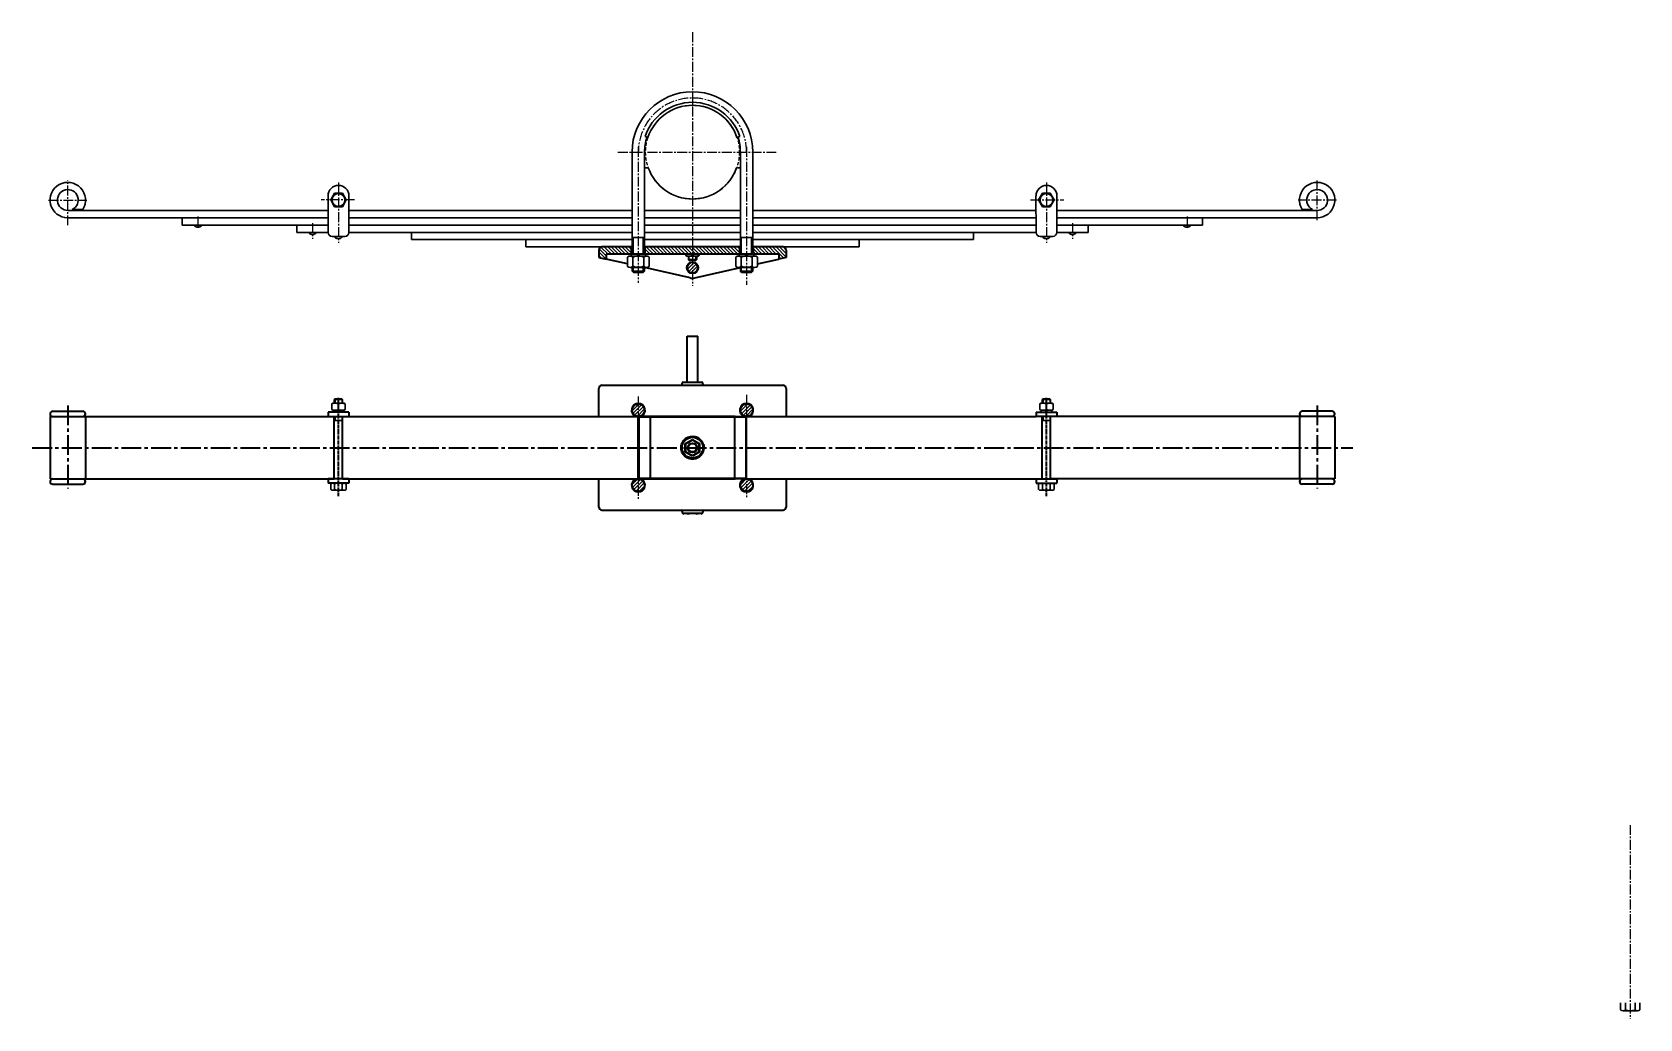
# Model space of a CAD drawing. Header units: millimetres. Extents: x -4667 to 8941, y -1665 to 5310.
# Drawn here: x -4462 to -2917, y 2395 to 3342 of the extents above; entities that cross this region are included whole.
import ezdxf

# ---------------------------------------------------------------- set-up
doc = ezdxf.new("R2010")
doc.units = ezdxf.units.MM
doc.linetypes.add('CENTER2', pattern=[28.575, 19.05, -3.175, 3.175, -3.175])
doc.linetypes.add('DASHED2', pattern=[9.525, 6.35, -3.175])
for name, color, linetype in [('点划线', 6, 'CENTER2'), ('细实线', 3, 'CONTINUOUS'), ('虚线', 4, 'DASHED2')]:
    doc.layers.add(name, color=color, linetype=linetype)
doc.layers.add('粗实线', color=2, linetype='CONTINUOUS', lineweight=30)

msp = doc.modelspace()

# ---------------------------------------------------------------- hatches: boundary and pattern name
at = {"layer": '细实线', "ltscale": 0.5}
h = msp.add_hatch(dxfattribs=at)
h.set_pattern_fill('ANSI31', color=256, scale=0.75, angle=90, style=0)
h.set_pattern_definition([(135, (-3917.3134, 3124.4324), (-1.683798, -1.683798), [])])
h.paths.add_polyline_path([(-3872.8, 3136), (-3872.8, 3129), (-3867.9, 3129), (-3827.3, 3129), (-3827.3, 3136)])
h.paths.add_polyline_path([(-3781.8, 3129), (-3781.8, 3136), (-3827.3, 3136), (-3827.3, 3129)])
h.paths.add_polyline_path([(-3744.3, 3129), (-3744.3, 3124.4), (-3737.3, 3126), (-3737.3, 3133, 0.414214), (-3740.3, 3136), (-3768.8, 3136), (-3768.8, 3129), (-3763.9, 3129)])
h.paths.add_polyline_path([(-3914.3, 3136, 0.414214), (-3917.3, 3133), (-3917.3, 3126), (-3910.3, 3124.4), (-3910.3, 3129), (-3885.8, 3129), (-3885.8, 3136)])
h = msp.add_hatch(dxfattribs=at)
h.set_pattern_fill('ANSI31', color=256, scale=0.75, style=0)
h.set_pattern_definition([(45, (-3832.3134, 3111.0074), (-1.6838, 1.6838), [])])
h.paths.add_polyline_path([(-3827.3, 3121), (-3827.3, 3111, 0.414214), (-3822.3, 3116, 0.414214)])
h.paths.add_polyline_path([(-3827.3, 3121, 0.414214), (-3832.3, 3116, 0.414214), (-3827.3, 3111)])
h = msp.add_hatch(dxfattribs=at)
h.set_pattern_fill('ANSI31', color=256, scale=0.75, style=0)
h.set_pattern_definition([(45, (-3885.3134, 2901.1588), (-1.6838, 1.6838), [])])
h.paths.add_polyline_path([(-3885.3, 2979.2, 1), (-3873.3, 2979.2, 1)])
h.paths.add_polyline_path([(-3769.3, 2979.2, 1), (-3781.3, 2979.2, 1)])
h.paths.add_polyline_path([(-3781.3, 2907.2, 1), (-3769.3, 2907.2, 1)])
h.paths.add_polyline_path([(-3885.3, 2907.2, 1), (-3873.3, 2907.2, 1)])

# ---------------------------------------------------------------- linework, layer by layer
at = {"layer": '点划线', "ltscale": 0.5}
for p, q in [((-3827.3, 3342.2), (-3827.3, 3098.5)), ((-3879.3, 3232), (-3879.3, 3101.4)), ((-3775.3, 3232), (-3775.3, 3099.6)), ((-3899, 3227), (-3747, 3227)), ((-4427.3, 3156.8), (-4427.3, 3200)), ((-4167.3, 3197.9), (-4167.3, 3139.9)), ((-3487.3, 3197.9), (-3487.3, 3139.9)), ((-3227.3, 3161.7), (-3227.3, 3200)), ((-4445.8, 3181), (-4408.9, 3181)), ((-4152, 3181.1), (-4183.9, 3181.1)), ((-3502.6, 3181.1), (-3470.7, 3181.1)), ((-3208.8, 3181), (-3245.7, 3181)), ((-4302.3, 3165.1), (-4302.3, 3155.9)), ((-4192.3, 3158.9), (-4192.3, 3143.8)), ((-3462.3, 3158.9), (-3462.3, 3143.8)), ((-3352.3, 3165.1), (-3352.3, 3155.9)), ((-3879.3, 2992.4), (-3879.3, 2894.2)), ((-3775.3, 2994), (-3775.3, 2894.2)), ((-2926.6, 2580.9), (-2926.6, 2394.8))]:
    msp.add_line(p, q, dxfattribs=at)
at = {"layer": '点划线', "lineweight": 35}
for p, q in [((-4427.3, 2983.9), (-4427.3, 2903.9)), ((-3227.3, 2983.9), (-3227.3, 2903.9)), ((-4461.5, 2943.2), (-3193, 2943.2))]:
    msp.add_line(p, q, dxfattribs=at)
at = {"layer": '点划线', "lineweight": 35, "ltscale": 0.175}
for p, q in [((-4167.3, 2896.6), (-4167.3, 2991.5)), ((-3487.3, 2896.6), (-3487.3, 2991.5))]:
    msp.add_line(p, q, dxfattribs=at)
at = {"layer": '点划线', "ltscale": 0.5}
msp.add_arc((-3827.3, 3227), 52, 0, 180, dxfattribs=at)
at = {"layer": '粗实线', "ltscale": 0.5}
for p, q in [((-3870, 3241.1), (-3872.8, 3242)), ((-3784.6, 3241.1), (-3781.8, 3242)), ((-3885.3, 3227), (-3885.3, 3129)), ((-3873.3, 3227), (-3873.3, 3129)), ((-3869.7, 3212), (-3873.3, 3212)), ((-3784.9, 3212), (-3781.3, 3212)), ((-3781.3, 3227), (-3781.3, 3129)), ((-3769.3, 3227), (-3769.3, 3129)), ((-4177.3, 3185.1), (-4177.3, 3150)), ((-4157.3, 3150), (-4157.3, 3185.1)), ((-3497.3, 3150), (-3497.4, 3185.1)), ((-3477.3, 3185.1), (-3477.3, 3150)), ((-4177.3, 3171), (-4427.3, 3171)), ((-4412.9, 3172), (-4423, 3172)), ((-3885.3, 3171), (-4157.3, 3171)), ((-3827.3, 3171), (-3873.3, 3171)), ((-3827.3, 3171), (-3781.3, 3171)), ((-3769.3, 3171), (-3497.3, 3171)), ((-3477.3, 3171), (-3227.3, 3171)), ((-3241.7, 3172), (-3231.7, 3172)), ((-4427.3, 3164), (-4177.3, 3164)), ((-4317.3, 3164), (-4317.3, 3157)), ((-4317.3, 3157), (-4177.3, 3157)), ((-4207.3, 3157), (-4207.3, 3150)), ((-4157.3, 3164), (-3885.3, 3164)), ((-4157.3, 3157), (-3885.3, 3157)), ((-3873.3, 3164), (-3827.3, 3164)), ((-3873.3, 3157), (-3827.3, 3157)), ((-3781.3, 3164), (-3827.3, 3164)), ((-3781.3, 3157), (-3827.3, 3157)), ((-3497.3, 3164), (-3769.3, 3164)), ((-3497.3, 3157), (-3769.3, 3157)), ((-3227.3, 3164), (-3477.3, 3164)), ((-3337.3, 3157), (-3477.3, 3157)), ((-3447.3, 3157), (-3447.3, 3150)), ((-3337.3, 3164), (-3337.3, 3157)), ((-4207.3, 3150), (-4177.3, 3150)), ((-4173.3, 3146), (-4161.3, 3146)), ((-4157.3, 3150), (-3885.3, 3150)), ((-4097.3, 3150), (-4097.3, 3143)), ((-4097.3, 3143), (-3885.3, 3143)), ((-3987.3, 3143), (-3987.3, 3136)), ((-3885.3, 3136), (-3987.3, 3136)), ((-3873.3, 3150), (-3827.3, 3150)), ((-3873.3, 3143), (-3827.3, 3143)), ((-3781.3, 3136), (-3873.3, 3136)), ((-3781.3, 3150), (-3827.3, 3150)), ((-3781.3, 3143), (-3827.3, 3143)), ((-3497.3, 3150), (-3769.3, 3150)), ((-3557.3, 3143), (-3769.3, 3143)), ((-3667.3, 3136), (-3769.3, 3136)), ((-3667.3, 3143), (-3667.3, 3136)), ((-3557.3, 3150), (-3557.3, 3143)), ((-3481.3, 3146), (-3493.3, 3146)), ((-3447.3, 3150), (-3477.3, 3150)), ((-3889.7, 3117.3), (-3889.7, 3126.3)), ((-3871.5, 3127.2), (-3887.1, 3127.2)), ((-3886.3, 3127.2), (-3886.3, 3129)), ((-3879.3, 3127.2), (-3886.3, 3127.2)), ((-3884.5, 3117.3), (-3884.5, 3126.3)), ((-3879.3, 3127.2), (-3880.3, 3129)), ((-3879.3, 3129), (-3867.9, 3129)), ((-3878.3, 3127.2), (-3879.3, 3129)), ((-3879.3, 3127.2), (-3872.3, 3127.2)), ((-3874.1, 3117.3), (-3874.1, 3126.3)), ((-3872.3, 3127.2), (-3872.3, 3129)), ((-3868.9, 3117.3), (-3868.9, 3126.3)), ((-3833.8, 3127.9), (-3833.8, 3129)), ((-3833.8, 3127.9), (-3833.1, 3127.2)), ((-3821.6, 3127.2), (-3833.1, 3127.2)), ((-3827.3, 3129), (-3827.3, 3127.9)), ((-3821.6, 3127.2), (-3820.8, 3127.9)), ((-3820.8, 3127.9), (-3820.8, 3129)), ((-3785.7, 3117.3), (-3785.7, 3126.3)), ((-3783.1, 3127.2), (-3767.5, 3127.2)), ((-3782.3, 3127.2), (-3782.3, 3129)), ((-3775.3, 3127.2), (-3782.3, 3127.2)), ((-3780.5, 3117.3), (-3780.5, 3126.3)), ((-3775.3, 3127.2), (-3776.6, 3129)), ((-3775.3, 3129), (-3763.9, 3129)), ((-3774.1, 3127.3), (-3775.3, 3129)), ((-3775.3, 3127.2), (-3768.3, 3127.2)), ((-3770.1, 3117.3), (-3770.1, 3126.3)), ((-3768.3, 3127.2), (-3768.3, 3129)), ((-3764.9, 3117.3), (-3764.9, 3126.3)), ((-3871.5, 3116.4), (-3887.1, 3116.4)), ((-3783.1, 3116.4), (-3767.5, 3116.4)), ((-4173.8, 2985.3), (-4173.1, 2985.9)), ((-4173.8, 2979.8), (-4173.8, 2985.3)), ((-4161.6, 2985.9), (-4173.1, 2985.9)), ((-4167.3, 2985.3), (-4167.3, 2979.8)), ((-4160.8, 2985.3), (-4161.6, 2985.9)), ((-4160.8, 2979.8), (-4160.8, 2985.3)), ((-3493.8, 2985.3), (-3493.1, 2985.9)), ((-3493.8, 2979.8), (-3493.8, 2985.3)), ((-3493.1, 2985.9), (-3481.6, 2985.9)), ((-3487.3, 2985.3), (-3487.3, 2979.8)), ((-3480.8, 2985.3), (-3481.6, 2985.9)), ((-3480.8, 2979.8), (-3480.8, 2985.3)), ((-4173.8, 2979.8), (-4173.1, 2979.2)), ((-4161.6, 2979.2), (-4173.1, 2979.2)), ((-4161.7, 2979.2), (-4172.9, 2979.2)), ((-4172.3, 2977.2), (-4172.3, 2979.2)), ((-4162.3, 2977.2), (-4172.3, 2977.2)), ((-4171.3, 2979.2), (-4163.3, 2979.2)), ((-4168.1, 2979.2), (-4167.3, 2977.2)), ((-4167.3, 2979.2), (-4166.5, 2977.2)), ((-4162.3, 2977.2), (-4162.3, 2979.2)), ((-4160.8, 2979.8), (-4161.6, 2979.2)), ((-3493.8, 2979.8), (-3493.1, 2979.2)), ((-3493.1, 2979.2), (-3481.6, 2979.2)), ((-3492.9, 2979.2), (-3481.7, 2979.2)), ((-3492.3, 2977.2), (-3492.3, 2979.2)), ((-3492.3, 2977.2), (-3482.3, 2977.2)), ((-3483.3, 2979.2), (-3491.3, 2979.2)), ((-3487.3, 2979.2), (-3488.1, 2977.2)), ((-3486.5, 2979.2), (-3487.3, 2977.2)), ((-3482.3, 2977.2), (-3482.3, 2979.2)), ((-3480.8, 2979.8), (-3481.6, 2979.2)), ((-4174.8, 2908.5), (-4174.8, 2903)), ((-4161.7, 2909.2), (-4172.9, 2909.2)), ((-4171.1, 2908.5), (-4171.1, 2903)), ((-4163.6, 2908.5), (-4163.6, 2903)), ((-4159.8, 2908.5), (-4159.8, 2903)), ((-3494.8, 2908.5), (-3494.8, 2903)), ((-3492.9, 2909.2), (-3481.7, 2909.2)), ((-3491.1, 2908.5), (-3491.1, 2903)), ((-3483.6, 2908.5), (-3483.6, 2903)), ((-3479.8, 2908.5), (-3479.8, 2903)), ((-4161.7, 2902.4), (-4172.9, 2902.4)), ((-3492.9, 2902.4), (-3481.7, 2902.4)), ((-3820.4, 2880.2), (-3834.2, 2880.2)), ((-2935.8, 2410.1), (-2935.8, 2403.3)), ((-2931.2, 2410.1), (-2931.2, 2403.3)), ((-2922, 2410.1), (-2922, 2403.3)), ((-2917.4, 2410.1), (-2917.4, 2403.3)), ((-2919.7, 2402.5), (-2933.5, 2402.5)), ((-2926.6, 2402.5), (-2920.6, 2402.5))]:
    msp.add_line(p, q, dxfattribs=at)
at = {"layer": '粗实线', "lineweight": 35}
for p, q in [((-3885.8, 3136), (-3914.3, 3136)), ((-3781.8, 3136), (-3872.8, 3136)), ((-3740.3, 3136), (-3768.8, 3136)), ((-3885.8, 3129), (-3910.3, 3129)), ((-3889.7, 3119.8), (-3910.3, 3124.4)), ((-3781.8, 3129), (-3872.8, 3129)), ((-3744.3, 3129), (-3768.8, 3129)), ((-3764.9, 3119.8), (-3744.3, 3124.4)), ((-3829.5, 3106.3), (-3873.3, 3116.1)), ((-3825.1, 3106.3), (-3781.3, 3116.1)), ((-3832.3, 3006.2), (-3832.3, 3050.2)), ((-3822.3, 3006.2), (-3822.3, 3050.2)), ((-3917.3, 2973.2), (-3917.3, 3000.2)), ((-3914.3, 3003.2), (-3740.3, 3003.2)), ((-3737.3, 3000.2), (-3737.3, 2973.2)), ((-4444.3, 2973.2), (-4410.3, 2973.2)), ((-4444.3, 2973.2), (-4444.3, 2913.2)), ((-4441.8, 2978.2), (-4412.8, 2978.2)), ((-4441.8, 2973.2), (-4412.8, 2973.2)), ((-4410.3, 2973.2), (-4177.3, 2973.2)), ((-4410.3, 2973.2), (-4410.3, 2913.2)), ((-4317.3, 2973.2), (-4177.3, 2973.2)), ((-4171.3, 2913.2), (-4171.3, 2973.2)), ((-4163.3, 2913.2), (-4163.3, 2973.2)), ((-4157.3, 2973.2), (-3497.3, 2973.2)), ((-4157.3, 2973.2), (-3879.3, 2973.2)), ((-3879.3, 2914.2), (-3879.3, 2972.2)), ((-3786.3, 2973.2), (-3868.3, 2973.2)), ((-3775.3, 2973.2), (-3497.3, 2973.2)), ((-3775.3, 2914.2), (-3775.3, 2972.2)), ((-3491.3, 2913.2), (-3491.3, 2973.2)), ((-3483.3, 2913.2), (-3483.3, 2973.2)), ((-3244.3, 2973.2), (-3477.3, 2973.2)), ((-3337.3, 2973.2), (-3477.3, 2973.2)), ((-3210.3, 2973.2), (-3244.3, 2973.2)), ((-3244.3, 2973.2), (-3244.3, 2913.2)), ((-3212.8, 2978.2), (-3241.8, 2978.2)), ((-3212.8, 2973.2), (-3241.8, 2973.2)), ((-3210.3, 2973.2), (-3210.3, 2913.2)), ((-4444.3, 2913.2), (-4410.3, 2913.2)), ((-4441.8, 2908.2), (-4412.8, 2908.2)), ((-4410.3, 2913.2), (-4171.3, 2913.2)), ((-4163.3, 2913.2), (-3878.3, 2913.2)), ((-3917.3, 2886.2), (-3917.3, 2913.2)), ((-3868.3, 2913.2), (-3786.3, 2913.2)), ((-3776.3, 2913.2), (-3491.3, 2913.2)), ((-3737.3, 2913.2), (-3737.3, 2886.2)), ((-3244.3, 2913.2), (-3483.3, 2913.2)), ((-3210.3, 2913.2), (-3244.3, 2913.2)), ((-3212.8, 2908.2), (-3241.8, 2908.2)), ((-3914.3, 2883.2), (-3740.3, 2883.2))]:
    msp.add_line(p, q, dxfattribs=at)
at = {"layer": '粗实线', "lineweight": 35, "ltscale": 0.175}
for p, q in [((-3885.8, 3129), (-3885.8, 3136)), ((-3872.8, 3129), (-3872.8, 3136)), ((-3781.8, 3129), (-3781.8, 3136)), ((-3768.8, 3129), (-3768.8, 3136)), ((-3917.3, 3133), (-3917.3, 3126)), ((-3737.3, 3133), (-3737.3, 3126))]:
    msp.add_line(p, q, dxfattribs=at)
at = {"layer": '粗实线'}
for p, q in [((-3885.3, 3145.2), (-3873.3, 3145.2)), ((-3769.3, 3145.2), (-3781.3, 3145.2)), ((-3831.2, 3127.2), (-3831.2, 3123.8)), ((-3830.4, 3123), (-3831.2, 3123.8)), ((-3823.2, 3123.8), (-3831.2, 3123.8)), ((-3824, 3123), (-3830.4, 3123)), ((-3823.2, 3123.8), (-3824, 3123)), ((-3823.2, 3127.2), (-3823.2, 3123.8)), ((-3885.3, 3116.4), (-3885.3, 3112.6)), ((-3885.3, 3112.6), (-3884.1, 3111.4)), ((-3885.3, 3112.6), (-3873.3, 3112.6)), ((-3884.1, 3111.4), (-3874.5, 3111.4)), ((-3874.5, 3111.4), (-3873.3, 3112.6)), ((-3873.3, 3116.4), (-3873.3, 3112.6)), ((-3781.3, 3116.4), (-3781.3, 3112.6)), ((-3780.1, 3111.4), (-3781.3, 3112.6)), ((-3769.3, 3112.6), (-3781.3, 3112.6)), ((-3770.5, 3111.4), (-3780.1, 3111.4)), ((-3769.3, 3112.6), (-3770.5, 3111.4)), ((-3769.3, 3116.4), (-3769.3, 3112.6)), ((-4171.3, 2989.4), (-4170.5, 2990.2)), ((-4171.3, 2989.4), (-4163.3, 2989.4)), ((-4171.3, 2986), (-4171.3, 2989.4)), ((-4170.5, 2990.2), (-4164.1, 2990.2)), ((-4164.1, 2990.2), (-4163.3, 2989.4)), ((-4163.3, 2986), (-4163.3, 2989.4)), ((-3490.5, 2990.2), (-3491.3, 2989.4)), ((-3483.3, 2989.4), (-3491.3, 2989.4)), ((-3491.3, 2986), (-3491.3, 2989.4)), ((-3484.1, 2990.2), (-3490.5, 2990.2)), ((-3483.3, 2989.4), (-3484.1, 2990.2)), ((-3483.3, 2986), (-3483.3, 2989.4)), ((-4171.3, 2969.4), (-4163.3, 2969.4)), ((-3483.3, 2969.4), (-3491.3, 2969.4))]:
    msp.add_line(p, q, dxfattribs=at)
at = {"layer": '粗实线', "lineweight": 35, "ltscale": 0.179375}
for p, q in [((-3917.3, 3126), (-3910.3, 3124.4)), ((-3737.3, 3126), (-3744.3, 3124.4))]:
    msp.add_line(p, q, dxfattribs=at)
at = {"layer": '粗实线', "lineweight": 35, "ltscale": 0.114375}
for p, q in [((-3910.3, 3129), (-3910.3, 3124.4)), ((-3744.3, 3129), (-3744.3, 3124.4))]:
    msp.add_line(p, q, dxfattribs=at)
at = {"layer": '粗实线', "lineweight": 35, "ltscale": 0.1625}
for p, q in [((-3879.3, 3129), (-3885.8, 3129)), ((-3872.8, 3129), (-3879.3, 3129)), ((-3775.3, 3129), (-3781.8, 3129)), ((-3768.8, 3129), (-3775.3, 3129))]:
    msp.add_line(p, q, dxfattribs=at)
at = {"layer": '粗实线', "lineweight": 35, "ltscale": 0.25}
for p, q in [((-3832.3, 3050.2), (-3822.3, 3050.2)), ((-4432.3, 2978.2), (-4422.3, 2978.2)), ((-4167.3, 2977.2), (-4177.3, 2977.2)), ((-4177.3, 2973.2), (-4167.3, 2973.2)), ((-4157.3, 2977.2), (-4167.3, 2977.2)), ((-4167.3, 2973.2), (-4157.3, 2973.2)), ((-3497.3, 2977.2), (-3487.3, 2977.2)), ((-3487.3, 2973.2), (-3497.3, 2973.2)), ((-3487.3, 2977.2), (-3477.3, 2977.2)), ((-3477.3, 2973.2), (-3487.3, 2973.2)), ((-3222.3, 2978.2), (-3232.3, 2978.2)), ((-4167.3, 2913.2), (-4177.3, 2913.2)), ((-4167.3, 2909.2), (-4177.3, 2909.2)), ((-4157.3, 2913.2), (-4167.3, 2913.2)), ((-4157.3, 2909.2), (-4167.3, 2909.2)), ((-3497.3, 2913.2), (-3487.3, 2913.2)), ((-3497.3, 2909.2), (-3487.3, 2909.2)), ((-3487.3, 2913.2), (-3477.3, 2913.2)), ((-3487.3, 2909.2), (-3477.3, 2909.2))]:
    msp.add_line(p, q, dxfattribs=at)
at = {"layer": '粗实线', "lineweight": 35, "ltscale": 0.025}
for p, q in [((-3837.3, 3004.2), (-3837.3, 3005.2)), ((-3817.3, 3004.2), (-3817.3, 3005.2)), ((-3837.3, 2882.2), (-3837.3, 2881.2)), ((-3817.3, 2882.2), (-3817.3, 2881.2))]:
    msp.add_line(p, q, dxfattribs=at)
at = {"layer": '粗实线', "lineweight": 35, "ltscale": 0.45}
for p, q in [((-3836.3, 3006.2), (-3818.3, 3006.2)), ((-3836.3, 2880.2), (-3818.3, 2880.2))]:
    msp.add_line(p, q, dxfattribs=at)
at = {"layer": '粗实线', "lineweight": 35, "ltscale": 0.1}
for p, q in [((-4177.3, 2977.2), (-4177.3, 2973.2)), ((-4157.3, 2977.2), (-4157.3, 2973.2)), ((-3497.3, 2977.2), (-3497.3, 2973.2)), ((-3477.3, 2977.2), (-3477.3, 2973.2)), ((-4177.3, 2913.2), (-4177.3, 2909.2)), ((-4157.3, 2913.2), (-4157.3, 2909.2)), ((-3497.3, 2913.2), (-3497.3, 2909.2)), ((-3477.3, 2913.2), (-3477.3, 2909.2))]:
    msp.add_line(p, q, dxfattribs=at)
at = {"layer": '粗实线', "lineweight": 35, "ltscale": 0.024419}
for p, q in [((-3879.3, 2973.2), (-3878.3, 2973.2)), ((-3776.3, 2973.2), (-3775.3, 2973.2))]:
    msp.add_line(p, q, dxfattribs=at)
at = {"layer": '粗实线', "lineweight": 13, "ltscale": 0.025}
for p, q in [((-3878.3, 2972.2), (-3879.3, 2972.2)), ((-3878.3, 2972.2), (-3878.3, 2973.2)), ((-3868.3, 2972.2), (-3868.3, 2973.2)), ((-3786.3, 2972.2), (-3786.3, 2973.2)), ((-3776.3, 2973.2), (-3776.3, 2972.2)), ((-3775.3, 2972.2), (-3776.3, 2972.2)), ((-3878.3, 2914.2), (-3879.3, 2914.2)), ((-3878.3, 2914.2), (-3878.3, 2913.2)), ((-3868.3, 2914.2), (-3868.3, 2913.2)), ((-3786.3, 2914.2), (-3786.3, 2913.2)), ((-3775.3, 2914.2), (-3776.3, 2914.2)), ((-3776.3, 2913.2), (-3776.3, 2914.2))]:
    msp.add_line(p, q, dxfattribs=at)
at = {"layer": '粗实线', "lineweight": 35, "ltscale": 0.250305}
for p, q in [((-3868.3, 2973.2), (-3878.3, 2973.2)), ((-3786.3, 2973.2), (-3776.3, 2973.2)), ((-3878.3, 2913.2), (-3868.3, 2913.2)), ((-3776.3, 2913.2), (-3786.3, 2913.2))]:
    msp.add_line(p, q, dxfattribs=at)
at = {"layer": '粗实线', "lineweight": 13, "ltscale": 0.250305}
for p, q in [((-3868.3, 2972.2), (-3878.3, 2972.2)), ((-3786.3, 2972.2), (-3776.3, 2972.2)), ((-3878.3, 2914.2), (-3868.3, 2914.2)), ((-3776.3, 2914.2), (-3786.3, 2914.2))]:
    msp.add_line(p, q, dxfattribs=at)
at = {"layer": '粗实线', "lineweight": 13, "ltscale": 0.075}
for p, q in [((-3878.3, 2969.2), (-3878.3, 2972.2)), ((-3868.3, 2972.2), (-3868.3, 2969.2)), ((-3867.4, 2972.2), (-3867.4, 2969.2)), ((-3787.3, 2972.2), (-3787.3, 2969.2)), ((-3786.3, 2972.2), (-3786.3, 2969.2)), ((-3776.3, 2969.2), (-3776.3, 2972.2)), ((-3878.3, 2914.2), (-3878.3, 2917.2)), ((-3868.3, 2917.2), (-3868.3, 2914.2)), ((-3867.4, 2917.2), (-3867.4, 2914.2)), ((-3787.3, 2917.2), (-3787.3, 2914.2)), ((-3786.3, 2917.2), (-3786.3, 2914.2)), ((-3776.3, 2917.2), (-3776.3, 2914.2))]:
    msp.add_line(p, q, dxfattribs=at)
at = {"layer": '粗实线', "lineweight": 13}
for p, q in [((-3878.3, 2917.2), (-3878.3, 2969.2)), ((-3868.3, 2969.2), (-3868.3, 2917.2)), ((-3787.3, 2972.2), (-3867.4, 2972.2)), ((-3867.4, 2969.2), (-3867.4, 2917.2)), ((-3787.3, 2969.2), (-3787.3, 2917.2)), ((-3786.3, 2969.2), (-3786.3, 2917.2)), ((-3776.3, 2969.2), (-3776.3, 2917.2)), ((-3867.4, 2914.2), (-3787.3, 2914.2))]:
    msp.add_line(p, q, dxfattribs=at)
at = {"layer": '粗实线', "lineweight": 13, "ltscale": 0.023288}
for p, q in [((-3868.3, 2972.2), (-3867.4, 2972.2)), ((-3786.3, 2972.2), (-3787.3, 2972.2)), ((-3868.3, 2914.2), (-3867.4, 2914.2)), ((-3786.3, 2914.2), (-3787.3, 2914.2))]:
    msp.add_line(p, q, dxfattribs=at)
at = {"layer": '粗实线', "lineweight": 35, "ltscale": 0.2}
for p, q in [((-3834.2, 2947.2), (-3827.3, 2951.2)), ((-3827.3, 2951.2), (-3820.4, 2947.2)), ((-3834.2, 2939.2), (-3834.2, 2947.2)), ((-3827.3, 2935.2), (-3834.2, 2939.2)), ((-3820.4, 2939.2), (-3827.3, 2935.2)), ((-3820.4, 2947.2), (-3820.4, 2939.2))]:
    msp.add_line(p, q, dxfattribs=at)
at = {"layer": '粗实线', "lineweight": 13, "ltscale": 0.171133}
for p, q in [((-3833.2, 2946.6), (-3827.3, 2950)), ((-3827.3, 2950), (-3821.4, 2946.6)), ((-3827.3, 2936.3), (-3833.2, 2939.7)), ((-3821.4, 2939.7), (-3827.3, 2936.3))]:
    msp.add_line(p, q, dxfattribs=at)
at = {"layer": '粗实线', "lineweight": 13, "ltscale": 0.171132}
for p, q in [((-3833.2, 2939.7), (-3833.2, 2946.6)), ((-3821.4, 2946.6), (-3821.4, 2939.7))]:
    msp.add_line(p, q, dxfattribs=at)
at = {"layer": '粗实线', "lineweight": 35, "ltscale": 0.1125}
for p, q in [((-3836.3, 2880.2), (-3831.8, 2880.2)), ((-3822.8, 2880.2), (-3818.3, 2880.2))]:
    msp.add_line(p, q, dxfattribs=at)
at = {"layer": '粗实线', "lineweight": 35, "ltscale": 0.225}
msp.add_line((-3831.8, 2880.2), (-3822.8, 2880.2), dxfattribs=at)
at = {"layer": '粗实线', "ltscale": 0.5}
for points in [[(-4171.1, 3174.6), (-4174.8, 3181.1), (-4171.1, 3187.6), (-4163.5, 3187.6), (-4159.8, 3181.1), (-4163.5, 3174.6)], [(-3483.6, 3174.6), (-3479.8, 3181.1), (-3483.6, 3187.6), (-3491.1, 3187.6), (-3494.8, 3181.1), (-3491.1, 3174.6)]]:
    msp.add_lwpolyline(points, close=True, dxfattribs=at)
at = {"layer": '粗实线', "lineweight": 35}
for points in [[(-3827.3, 2932.2), (-3828.6, 2932.2), (-3829.9, 2932.5), (-3831.1, 2932.8), (-3832.3, 2933.4), (-3833.4, 2934), (-3834.5, 2934.8), (-3835.4, 2935.7), (-3836.2, 2936.7), (-3836.9, 2937.8), (-3837.5, 2939), (-3837.9, 2940.2), (-3838.2, 2941.5), (-3838.3, 2942.8), (-3838.2, 2944.1), (-3838, 2945.4), (-3837.7, 2946.7), (-3837.2, 2947.9), (-3836.6, 2949), (-3835.8, 2950.1), (-3835, 2951), (-3834, 2951.9), (-3832.9, 2952.6), (-3831.8, 2953.2), (-3830.6, 2953.7), (-3829.3, 2954), (-3828.3, 2954.1), (-3827.3, 2954.2)], [(-3827.3, 2954.2), (-3826, 2954.1), (-3824.7, 2953.9), (-3823.5, 2953.5), (-3822.3, 2953), (-3821.2, 2952.3), (-3820.2, 2951.5), (-3819.2, 2950.6), (-3818.4, 2949.6), (-3817.7, 2948.5), (-3817.2, 2947.3), (-3816.8, 2946.3), (-3816.5, 2945.2), (-3816.4, 2944.1), (-3816.3, 2943.1), (-3816.4, 2942), (-3816.6, 2940.9), (-3816.9, 2939.8), (-3817.2, 2938.8), (-3817.7, 2937.8), (-3818.3, 2936.9), (-3819.1, 2935.9), (-3820, 2935), (-3821, 2934.2), (-3822.1, 2933.5), (-3823.3, 2932.9), (-3824.2, 2932.6), (-3825.2, 2932.4), (-3826.3, 2932.2), (-3827.3, 2932.2)]]:
    msp.add_lwpolyline(points, dxfattribs=at)
at = {"layer": '粗实线', "ltscale": 0.5}
for centre, radius in [((-4167.3, 3181.1), 6.18), ((-3487.3, 3181.1), 6.18), ((-3827.3, 3116), 5)]:
    msp.add_circle(centre, radius, dxfattribs=at)
at = {"layer": '粗实线', "lineweight": 35}
for centre, radius in [((-3827.3, 3116), 5.5), ((-3879.3, 2979.2), 6), ((-3775.3, 2979.2), 6), ((-3827.3, 2943.2), 10), ((-3827.3, 2943.2), 4.5), ((-3827.3, 2943.2), 4), ((-3879.3, 2907.2), 6), ((-3775.3, 2907.2), 6)]:
    msp.add_circle(centre, radius, dxfattribs=at)
at = {"layer": '粗实线', "ltscale": 0.5}
for centre, radius, start, end in [((-3827.3, 3227), 58, 0, 180), ((-3827.3, 3227), 47.9, 18.2512, 161.7488), ((-3827.3, 3227), 45, 18.2512, 161.7488), ((-3827.3, 3227), 46, 161.7488, 180), ((-3827.3, 3227), 46, 0, 18.2512), ((-3827.3, 3227), 45, 199.4712, 340.5288), ((-4427.3, 3181), 17, 328.0343, 270), ((-3227.3, 3181), 17, 270, 211.9657), ((-4427.3, 3181), 10, 295.8419, 270), ((-4167.3, 3185.1), 10, 89.9874, 179.9874), ((-4167.3, 3185.1), 10, 359.9715, 89.9715), ((-3487.3, 3185.1), 10, 90.0285, 180.0285), ((-3487.3, 3185.1), 10, 0.0126, 90.0126), ((-3227.3, 3181), 10, 270, 244.1581), ((-4173.3, 3150), 4.01, 179.9874, 269.9874), ((-4161.3, 3150), 4.01, 269.9874, 359.969), ((-3493.3, 3150), 4.01, 180.031, 270.0126), ((-3481.3, 3150), 4.01, 270.0126, 0.0126), ((-3887.1, 3123), 4.2, 51.7868, 128.2132), ((-3879.3, 3111.8), 15.4, 70.3471, 109.6529), ((-3871.5, 3123), 4.2, 51.7868, 128.2132), ((-3830.6, 3135.7), 8.45, 247.3801, 292.6199), ((-3824.1, 3135.7), 8.45, 247.3801, 292.6199), ((-3783.1, 3123), 4.2, 51.7868, 128.2132), ((-3775.3, 3111.8), 15.4, 70.3471, 109.6529), ((-3767.5, 3123), 4.2, 51.7868, 128.2132), ((-3887.1, 3120.6), 4.2, 231.7868, 308.2132), ((-3879.3, 3131.9), 15.4, 250.3471, 289.6529), ((-3871.5, 3120.6), 4.2, 231.7868, 308.2132), ((-3783.1, 3120.6), 4.2, 231.7868, 308.2132), ((-3775.3, 3131.9), 15.4, 250.3471, 289.6529), ((-3767.5, 3120.6), 4.2, 231.7868, 308.2132), ((-4170.6, 2977.5), 8.45, 67.3801, 112.6199), ((-4164.1, 2977.5), 8.45, 67.3801, 112.6199), ((-3490.6, 2977.5), 8.45, 67.3801, 112.6199), ((-3484.1, 2977.5), 8.45, 67.3801, 112.6199), ((-4170.6, 2987.6), 8.45, 247.3801, 292.6199), ((-4164.1, 2987.6), 8.45, 247.3801, 292.6199), ((-3490.6, 2987.6), 8.45, 247.3801, 292.6199), ((-3484.1, 2987.6), 8.45, 247.3801, 292.6199), ((-4172.9, 2906.1), 3.03, 51.7868, 128.2132), ((-4172.9, 2905.4), 3.03, 231.7868, 308.2132), ((-4167.3, 2898), 11.2, 70.3471, 109.6529), ((-4167.3, 2913.5), 11.2, 250.3471, 289.6529), ((-4161.7, 2906.1), 3.03, 51.7868, 128.2132), ((-4161.7, 2905.4), 3.03, 231.7868, 308.2132), ((-3492.9, 2906.1), 3.03, 51.7868, 128.2132), ((-3492.9, 2905.4), 3.03, 231.7868, 308.2132), ((-3487.3, 2898), 11.2, 70.3471, 109.6529), ((-3487.3, 2913.5), 11.2, 250.3471, 289.6529), ((-3481.7, 2906.1), 3.03, 51.7868, 128.2132), ((-3481.7, 2905.4), 3.03, 231.7868, 308.2132), ((-3834.2, 2876.4), 3.73, 51.7868, 128.2132), ((-3827.3, 2866.4), 13.7, 70.3471, 109.6529), ((-3820.4, 2876.4), 3.73, 51.7868, 128.2132), ((-2933.5, 2406.2), 3.73, 231.7868, 308.2132), ((-2926.6, 2416.2), 13.7, 250.3471, 289.6529), ((-2919.7, 2406.2), 3.73, 231.7868, 308.2132)]:
    msp.add_arc(centre, radius, start, end, dxfattribs=at)
at = {"layer": '粗实线', "lineweight": 35}
for centre, radius, start, end in [((-3914.3, 3133), 3, 90, 180), ((-3740.3, 3133), 3, 360, 90), ((-3827.3, 3116), 10, 257.3196, 282.6804), ((-3914.3, 3000.2), 3, 90, 180), ((-3838.3, 3004.2), 1, 270, 0), ((-3836.3, 3005.2), 1, 90, 180), ((-3818.3, 3005.2), 1, 0, 90), ((-3816.3, 3004.2), 1, 180, 270), ((-3740.3, 3000.2), 3, 0, 90), ((-3879.3, 2979.2), 6.5, 292.6186, 247.3802), ((-3775.3, 2979.2), 6.5, 292.6193, 247.3802), ((-4441.8, 2975.7), 2.5, 90, 270), ((-4412.8, 2975.7), 2.5, 270, 90), ((-3878.3, 2972.2), 1, 90, 180), ((-3776.3, 2972.2), 1, 0, 90), ((-3241.8, 2975.7), 2.5, 90, 270), ((-3212.8, 2975.7), 2.5, 270, 90), ((-4441.8, 2910.7), 2.5, 90, 270), ((-4412.8, 2910.7), 2.5, 270, 90), ((-3879.3, 2907.2), 6.5, 112.62, 67.3789), ((-3878.3, 2914.2), 1, 180, 270), ((-3775.3, 2907.2), 6.5, 112.62, 67.3796), ((-3776.3, 2914.2), 1, 270, 0), ((-3241.8, 2910.7), 2.5, 90, 270), ((-3212.8, 2910.7), 2.5, 270, 90), ((-3914.3, 2886.2), 3, 180, 270), ((-3838.3, 2882.2), 1, 0, 90), ((-3836.3, 2881.2), 1, 180, 270), ((-3818.3, 2881.2), 1, 270, 0), ((-3816.3, 2882.2), 1, 90, 180), ((-3740.3, 2886.2), 3, 270, 0)]:
    msp.add_arc(centre, radius, start, end, dxfattribs=at)
at = {"layer": '粗实线', "ltscale": 0.5, "extrusion": (0, 0, -1)}
for centre, major_axis in [((-4302.3, 3157), (3.47, -0.05)), ((-4192.3, 3150), (3.47, -0.05)), ((-4167.3, 3146), (3.47, -0.05)), ((-4167.3, 3146), (3.48, -0.05))]:
    msp.add_ellipse(centre, major_axis=major_axis, ratio=0.595361, start_param=6.258506, end_param=9.400099, dxfattribs=at)
at = {"layer": '粗实线', "ltscale": 0.5}
for centre, major_axis in [((-3352.3, 3157), (-3.47, -0.05)), ((-3487.3, 3146), (-3.47, -0.05)), ((-3487.3, 3146), (-3.48, -0.05)), ((-3462.3, 3150), (-3.47, -0.05))]:
    msp.add_ellipse(centre, major_axis=major_axis, ratio=0.595361, start_param=6.258506, end_param=9.400099, dxfattribs=at)
at = {"layer": '粗实线', "lineweight": 13}
for centre, major_axis, start_param, end_param in [((-3868.3, 2972.2), (0, -1), 1.570796, 3.141593), ((-3786.3, 2972.2), (0, -1), 3.141593, 4.712389), ((-3868.3, 2914.2), (0, 1), 3.141593, 4.712389), ((-3786.3, 2914.2), (0, 1), 1.570796, 3.141593)]:
    msp.add_ellipse(centre, major_axis=major_axis, ratio=0.931541, start_param=start_param, end_param=end_param, dxfattribs=at)
at = {"layer": '细实线'}
for p, q in [((-3884.1, 3129), (-3884.1, 3145.2)), ((-3874.5, 3129), (-3874.5, 3145.2)), ((-3780.1, 3129), (-3780.1, 3145.2)), ((-3770.5, 3129), (-3770.5, 3145.2)), ((-3830.4, 3123), (-3830.4, 3127.2)), ((-3824, 3123), (-3824, 3127.2)), ((-3884.1, 3111.4), (-3884.1, 3116.4)), ((-3874.5, 3111.4), (-3874.5, 3116.4)), ((-3780.1, 3111.4), (-3780.1, 3116.4)), ((-3770.5, 3111.4), (-3770.5, 3116.4)), ((-4170.5, 2990.2), (-4170.5, 2986)), ((-4164.1, 2990.2), (-4164.1, 2986)), ((-3490.5, 2990.2), (-3490.5, 2986)), ((-3484.1, 2990.2), (-3484.1, 2986)), ((-4170.6, 2973.2), (-4170.6, 2969.4)), ((-4164.2, 2973.2), (-4164.2, 2969.4)), ((-3490.4, 2973.2), (-3490.4, 2969.4)), ((-3484, 2973.2), (-3484, 2969.4))]:
    msp.add_line(p, q, dxfattribs=at)
at = {"layer": '虚线', "ltscale": 0.5}
msp.add_circle((-3827.3, 3227), 45, dxfattribs=at)

doc.saveas('drawing.dxf')
